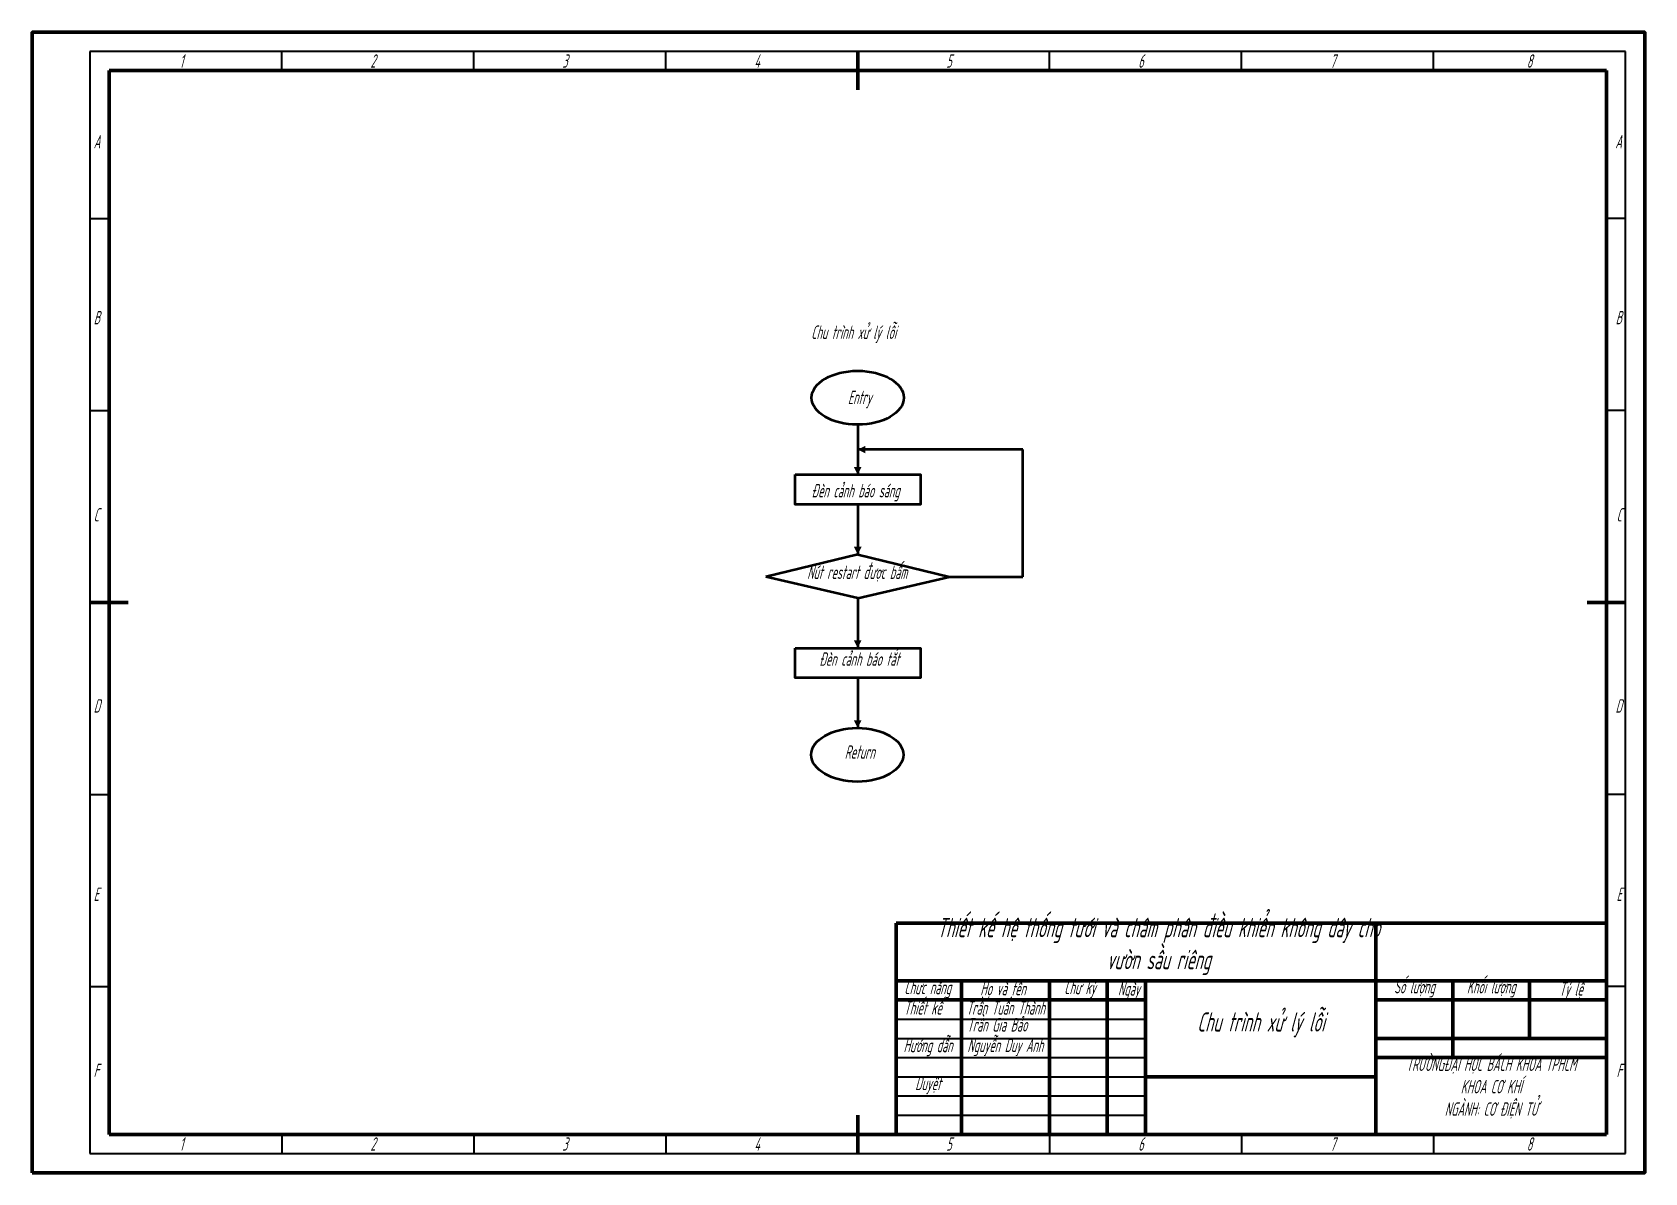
# Model space of a CAD drawing. Header units: inches. Extents: x 0 to 1360, y 0 to 297.
# Drawn here: x 940 to 1360, y 0 to 297 of the extents above; entities that cross this region are included whole.
import ezdxf

# ---------------------------------------------------------------- set-up
doc = ezdxf.new("R2010")
doc.units = ezdxf.units.IN
doc.linetypes.add('ACAD_ISO08W100', pattern=[36, 24, -3, 6, -3])
for name, color, linetype, lineweight in [('Khung_dam', 180, 'Continuous', 70), ('Khung_nhat', 150, 'Continuous', 35), ('Net chu', 10, 'Continuous', 25), ('Net dam', 7, 'Continuous', 50), ('Net tam', 160, 'ACAD_ISO08W100', 25)]:
    doc.layers.add(name, color=color, linetype=linetype, lineweight=lineweight)
doc.styles.add('TCVN', font='tcvn+7284-2003r.ttf', dxfattribs={"width": 0.6, "oblique": 15, "height": 5})
doc.styles.add('TCVN_3.5', font='tcvn+7284-2003r.ttf', dxfattribs={"width": 0.571429, "oblique": 15, "height": 3.5})

msp = doc.modelspace()

# ---------------------------------------------------------------- texts
at = {"layer": 'Net chu'}
for s, width, heights, insert, char_height, attachment_point, style in [('1', 4.0224, [0], (978.38, 291.26), 3.5, 1, 'TCVN_3.5'), ('2', 4.0224, [0], (1028.07, 291.26), 3.5, 1, 'TCVN_3.5'), ('3', 4.0224, [0], (1078.07, 291.26), 3.5, 1, 'TCVN_3.5'), ('4', 4.0224, [0], (1128.07, 291.26), 3.5, 1, 'TCVN_3.5'), ('5', 4.0224, [0], (1178.07, 291.26), 3.5, 1, 'TCVN_3.5'), ('6', 4.0224, [0], (1228.07, 291.26), 3.5, 1, 'TCVN_3.5'), ('7', 4.0224, [0], (1278.07, 291.26), 3.5, 1, 'TCVN_3.5'), ('8', 4.0224, [0], (1329.25, 291.26), 3.5, 1, 'TCVN_3.5'), ('A', 4.0224, [0], (955.98, 270.27), 3.5, 1, 'TCVN_3.5'), ('A', 4.0224, [0], (1354.02, 270.27), 3.5, 3, 'TCVN_3.5'), ('B', 4.0224, [0], (955.98, 224.44), 3.5, 1, 'TCVN_3.5'), ('B', 4.0224, [0], (1354.02, 224.44), 3.5, 3, 'TCVN_3.5'), ('\\pxqc;Chu trình xử lý lỗi', 65.8653, [0], (1121.01, 220.63), 3.5, 1, 'TCVN_3.5'), ('\\pxqc;Entry', 27.5038, [0], (1141.77, 203.65), 3.5, 1, 'TCVN_3.5'), ('\\pxqc;Đèn cảnh báo sáng', 65.8653, [0], (1121.48, 179.37), 3.5, 1, 'TCVN_3.5'), ('C', 4.0224, [0], (955.98, 173.1), 3.5, 1, 'TCVN_3.5'), ('C', 4.0224, [0], (1354.02, 173.1), 3.5, 3, 'TCVN_3.5'), ('\\pxqc;Nút restart được bấm', 65.8653, [0], (1121.92, 158.13), 3.5, 1, 'TCVN_3.5'), ('\\pxqc;Đèn cảnh báo tắt', 65.8653, [0], (1122.43, 135.51), 3.5, 1, 'TCVN_3.5'), ('D', 4.0224, [0], (955.98, 123.32), 3.5, 1, 'TCVN_3.5'), ('D', 4.0224, [0], (1354.02, 123.32), 3.5, 3, 'TCVN_3.5'), ('\\pxqc;Return', 65.8653, [0], (1122.59, 111.3), 3.5, 1, 'TCVN_3.5'), ('E', 4.0224, [0], (955.98, 74.27), 3.5, 1, 'TCVN_3.5'), ('E', 4.0224, [0], (1354.02, 74.27), 3.5, 3, 'TCVN_3.5'), ('\\pxqc;Thiết kế hệ thống tưới và châm phân điều khiển không dây cho vườn sầu riêng', 125, [0], (1170.88, 66.33), 5, 1, 'TCVN'), ('Chức năng', 17, [0], (1167.13, 50), 3.5, 1, 'TCVN_3.5'), ('\\pxqc;Số lượng ', 20, [0], (1290, 50.2), 3.5, 1, 'TCVN_3.5'), ('\\pxqc;Khối lượng', 20, [0], (1310.01, 50.2), 3.5, 1, 'TCVN_3.5'), ('Họ và tên', 17, [0], (1186.93, 49.7), 3.5, 1, 'TCVN_3.5'), ('\\pxqc;Chữ ký', 17, [0], (1204.38, 50), 3.5, 1, 'TCVN_3.5'), ('\\pxqc;Ngày', 17, [0], (1217.12, 49.65), 3.5, 1, 'TCVN_3.5'), ('\\pxqc;Tỷ lệ', 20, [0], (1330.78, 49.61), 3.5, 1, 'TCVN_3.5'), ('Thiết kế', 17, [7.28], (1167.03, 44.69), 3.5, 1, 'TCVN_3.5'), ('Trần Tuấn Thành', 46.42, [7.28], (1183.3, 44.69), 3.5, 1, 'TCVN_3.5'), ('\\pxqc;Chu trình xử lý lỗi', 60, [0], (1230, 41.77), 5, 1, 'TCVN'), ('Trần Gia Bảo', 46.42, [7.28], (1183.45, 40.27), 3.5, 1, 'TCVN_3.5'), ('\\pxqc;Hướng dẫn', 17, [7.28], (1164.81, 34.9), 3.5, 1, 'TCVN_3.5'), ('Nguyễn Duy Anh', 46.42, [7.28], (1183.56, 34.92), 3.5, 1, 'TCVN_3.5'), ('\\pxqc;TRƯỜNG{\\fTCVN 7284|b1|i0|c0|p34;ĐẠI HỌC BÁCH KHOA TPHCM\\PKHOA CƠ KHÍ\\PNGÀNH: CƠ ĐIỆN TỬ}', 60, [0], (1290, 30), 3.5, 1, 'TCVN_3.5'), ('F', 4.0224, [0], (955.98, 28.41), 3.5, 1, 'TCVN_3.5'), ('F', 4.0224, [0], (1354.02, 28.41), 3.5, 3, 'TCVN_3.5'), ('\\pxqc;Duyệt', 17, [7.28], (1164.81, 25.01), 3.5, 1, 'TCVN_3.5'), ('1', 4.0224, [0], (978.38, 5.74), 3.5, 7, 'TCVN_3.5'), ('2', 4.0224, [0], (1028.07, 5.74), 3.5, 7, 'TCVN_3.5'), ('3', 4.0224, [0], (1078.07, 5.74), 3.5, 7, 'TCVN_3.5'), ('4', 4.0224, [0], (1128.07, 5.74), 3.5, 7, 'TCVN_3.5'), ('5', 4.0224, [0], (1178.07, 5.74), 3.5, 7, 'TCVN_3.5'), ('6', 4.0224, [0], (1228.07, 5.74), 3.5, 7, 'TCVN_3.5'), ('7', 4.0224, [0], (1278.07, 5.74), 3.5, 7, 'TCVN_3.5'), ('8', 4.0224, [0], (1329.25, 5.74), 3.5, 7, 'TCVN_3.5')]:
    msp.add_mtext_dynamic_manual_height_columns(s, width=width, gutter_width=17.5, heights=heights, dxfattribs=dict(at, insert=insert, char_height=char_height, attachment_point=attachment_point, style=style))

# ---------------------------------------------------------------- blocks, each defined once
blk = doc.blocks.new('khungten')
at = {"layer": 'Khung_dam'}
for p, q in [((-185, 0), (-185, 55)), ((-185, 55), (0, 55)), ((-60, 0), (-60, 55)), ((-185, 40), (0, 40)), ((-168, 0), (-168, 40)), ((-145, 0), (-145, 40)), ((-130, 0), (-130, 40)), ((-120, 0), (-120, 40)), ((-40, 20), (-40, 40)), ((-20, 25), (-20, 40)), ((-185, 35), (-120, 35)), ((-60, 35), (0, 35)), ((-60, 25), (0, 25)), ((-60, 20), (0, 20)), ((-120, 15), (-60, 15))]:
    blk.add_line(p, q, dxfattribs=at)
at = {"layer": 'Khung_nhat'}
for p, q in [((-185, 30), (-120, 30)), ((-185, 25), (-120, 25)), ((-185, 20), (-120, 20)), ((-185, 15), (-120, 15)), ((-185, 10), (-120, 10)), ((-185, 5), (-120, 5))]:
    blk.add_line(p, q, dxfattribs=at)

# ---------------------------------------------------------------- linework, layer by layer
at = {"layer": 'Khung_dam'}
for p, q in [((1155, 282), (1155, 292)), ((1350, 287), (960, 287)), ((960, 287), (960, 10)), ((1350, 10), (1350, 287)), ((955, 148.5), (965, 148.5)), ((1355, 148.5), (1345, 148.5)), ((1155, 15), (1155, 5)), ((960, 10), (1350, 10))]:
    msp.add_line(p, q, dxfattribs=at)
msp.add_lwpolyline([(940, 0), (1360, 0), (1360, 297), (940, 297)], close=True, dxfattribs=at)
at = {"layer": 'Khung_nhat'}
for p, q in [((1355, 292), (955, 292)), ((955, 292), (955, 5)), ((1005, 287), (1005, 292)), ((1055, 287), (1055, 292)), ((1105, 287), (1105, 292)), ((1205, 287), (1205, 292)), ((1255, 287), (1255, 292)), ((1305, 287), (1305, 292)), ((1355, 5), (1355, 292)), ((955, 248.5), (960, 248.5)), ((1355, 248.5), (1350, 248.5)), ((955, 198.5), (960, 198.5)), ((1355, 198.5), (1350, 198.5)), ((955, 98.5), (960, 98.5)), ((1355, 98.5), (1350, 98.5)), ((955, 48.5), (960, 48.5)), ((1355, 48.5), (1350, 48.5)), ((1005, 10), (1005, 5)), ((1055, 10), (1055, 5)), ((1105, 10), (1105, 5)), ((1205, 10), (1205, 5)), ((1255, 10), (1255, 5)), ((1305, 10), (1305, 5)), ((955, 5), (1355, 5))]:
    msp.add_line(p, q, dxfattribs=at)
at = {"layer": 'Net dam'}
for p, q in [((940, 0), (940, 297)), ((1155, 194.83), (1155, 181.8)), ((1198, 188.32), (1155, 188.32)), ((1198, 155.21), (1198, 188.32)), ((1155, 174.04), (1155, 161)), ((1155, 161), (1131.08, 155.21)), ((1155, 161), (1178.92, 155.21)), ((1155, 149.67), (1131.08, 155.21)), ((1155, 149.67), (1178.92, 155.21)), ((1178.92, 155.21), (1198, 155.21)), ((1155, 149.67), (1155, 136.63)), ((1155, 128.88), (1155, 115.84))]:
    msp.add_line(p, q, dxfattribs=at)
for points in [[(1155, 188.32, 0, 2, 0), (1157, 188.32, 2, 2, 0)], [(1155, 181.8, 0, 2, 0), (1155, 183.8, 2, 2, 0)], [(1155, 161, 0, 2, 0), (1155, 163, 2, 2, 0)], [(1155, 136.63, 0, 2, 0), (1155, 138.63, 2, 2, 0)], [(1155, 115.84, 0, 2, 0), (1155, 117.84, 2, 2, 0)]]:
    msp.add_lwpolyline(points, format="xyseb", dxfattribs=at)
for points in [[(1138.67, 181.8), (1171.33, 181.8), (1171.33, 174.04), (1138.67, 174.04)], [(1138.67, 136.63), (1171.33, 136.63), (1171.33, 128.88), (1138.67, 128.88)]]:
    msp.add_lwpolyline(points, close=True, dxfattribs=at)
for centre in [(1155, 201.83), (1154.9, 108.84)]:
    msp.add_ellipse(centre, major_axis=(-12, 0), ratio=0.583333, dxfattribs=at)

# ---------------------------------------------------------------- block references
at = {"layer": 'Net tam'}
msp.add_blockref('khungten', (1350, 10), dxfattribs=at)

msp.set_redraw_order([(e.dxf.handle, doc.entitydb.next_handle()) for e in msp.query("TEXT MTEXT ATTDEF DIMENSION ARC_DIMENSION")])  # texts and dimensions are drawn at this point

doc.saveas('drawing.dxf')
